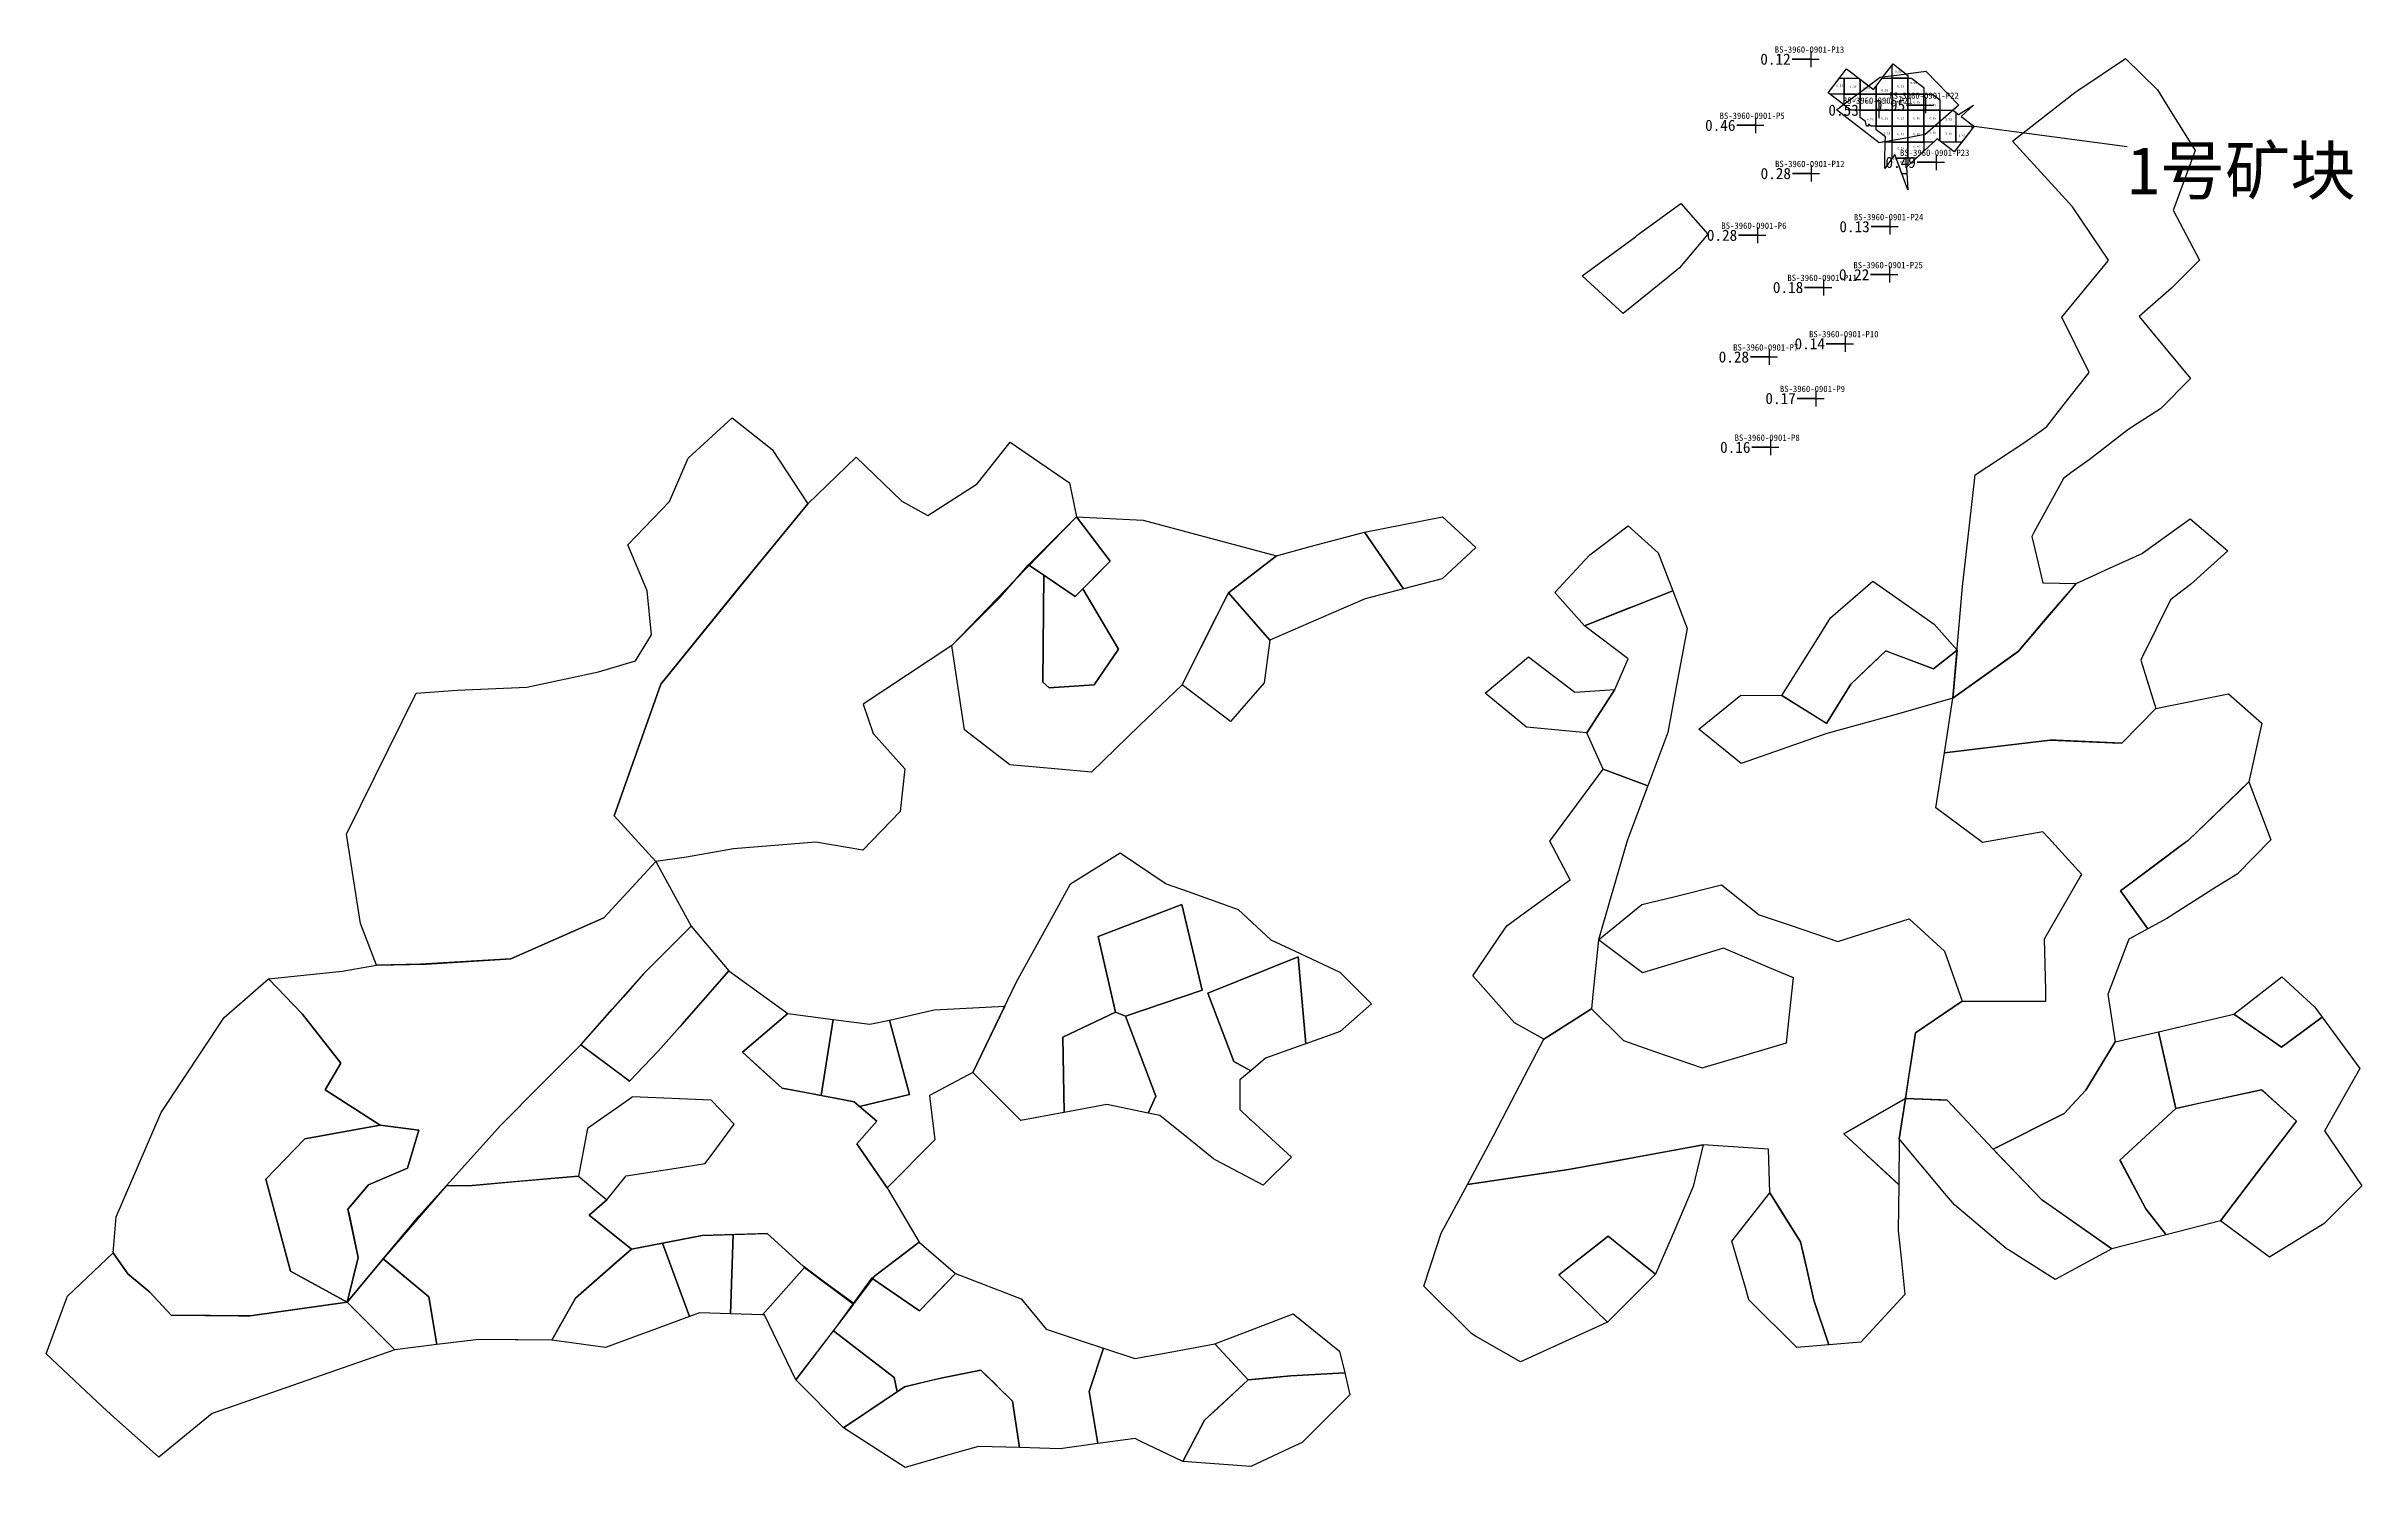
# Model space of a CAD drawing. Header units: metres. Extents: x 469944 to 470140, y 4349678 to 4349808.
# Drawn here: x 469943.7 to 470088.9, y 4349678 to 4349767.1 of the extents above; entities that cross this region are included whole.
import ezdxf

# ---------------------------------------------------------------- set-up
doc = ezdxf.new("R2010")
doc.units = ezdxf.units.M
for name, color, linetype in [('0.500-1.000', 4, 'Continuous'), ('点', 7, 'Continuous'), ('爆区方格网', 7, 'Continuous'), ('综合图_历史矿块', 7, 'Continuous'), ('钻孔', 7, 'Continuous')]:
    doc.layers.add(name, color=color, linetype=linetype)
doc.styles.add('CN_TTF', font='simsunb.ttf')

msp = doc.modelspace()

# ---------------------------------------------------------------- texts
at = {"color": 4, "style": 'CN_TTF'}
for s, p in [('0.53', (470055.95, 4349764.56)), ('0.53', (470056.78, 4349764.49)), ('0.53', (470059.62, 4349765.44)), ('0.53', (470059.78, 4349764.52)), ('0.95', (470060.58, 4349764.73)), ('0.53', (470056.78, 4349763.68)), ('0.53', (470057.62, 4349764.42)), ('0.53', (470057.78, 4349763.52)), ('0.53', (470058.78, 4349764.27)), ('0.53', (470058.78, 4349763.52)), ('0.53', (470059.78, 4349763.52)), ('0.95', (470060.78, 4349763.52)), ('0.95', (470061.78, 4349763.34)), ('0.53', (470057.86, 4349762.44)), ('0.53', (470058.78, 4349762.52)), ('0.53', (470058.92, 4349761.57)), ('0.53', (470059.78, 4349762.52)), ('0.95', (470060.78, 4349762.52)), ('0.95', (470061.78, 4349762.52)), ('0.95', (470061.78, 4349761.62)), ('0.95', (470062.78, 4349762.45)), ('0.53', (470059.78, 4349761.52)), ('0.53', (470059.78, 4349760.63)), ('0.95', (470060.78, 4349761.52)), ('0.95', (470060.78, 4349760.73)), ('0.95', (470062.78, 4349761.56)), ('0.95', (470063.62, 4349761.42)), ('0.53', (470059.28, 4349760.01)), ('0.53', (470059.95, 4349759.77))]:
    msp.add_text(s, height=0.133, dxfattribs=at).set_placement(p)
at = {"insert": (470074.19, 4349760.81), "char_height": 3, "attachment_point": 1, "style": 'CN_TTF'}
msp.add_mtext('1号矿块', dxfattribs=at)
at = {"layer": '钻孔', "color": 8, "style": 'CN_TTF'}
for s, p in [('0.12', (470051.18, 4349765.94)), ('0.46', (470047.72, 4349761.79)), ('0.28', (470051.2, 4349758.77)), ('0.49', (470059.03, 4349759.47)), ('0.13', (470056.14, 4349755.44)), ('0.28', (470047.83, 4349754.9)), ('0.22', (470056.11, 4349752.43)), ('0.18', (470051.97, 4349751.63)), ('0.14', (470053.33, 4349748.1)), ('0.28', (470048.57, 4349747.27)), ('0.17', (470051.5, 4349744.67)), ('0.16', (470048.66, 4349741.61))]:
    msp.add_text(s, height=0.7, dxfattribs=at).set_placement(p)
at = {"layer": '钻孔', "color": 138, "true_color": 0x004c4c, "style": 'CN_TTF'}
for s, p in [('BS-3960-0901-P13', (470052.09, 4349766.69)), ('BS-3960-0901-P21', (470056.36, 4349763.49)), ('BS-3960-0901-P22', (470059.27, 4349763.8)), ('BS-3960-0901-P5', (470048.63, 4349762.54)), ('BS-3960-0901-P23', (470059.94, 4349760.22)), ('BS-3960-0901-P12', (470052.11, 4349759.52)), ('BS-3960-0901-P6', (470048.74, 4349755.65)), ('BS-3960-0901-P24', (470057.05, 4349756.19)), ('BS-3960-0901-P25', (470057.02, 4349753.18)), ('BS-3960-0901-P11', (470052.88, 4349752.38)), ('BS-3960-0901-P10', (470054.24, 4349748.85)), ('BS-3960-0901-P7', (470049.48, 4349748.02)), ('BS-3960-0901-P9', (470052.41, 4349745.42)), ('BS-3960-0901-P8', (470049.57, 4349742.36))]:
    msp.add_text(s, height=0.4, dxfattribs=at).set_placement(p)
at = {"layer": '钻孔', "color": 4, "style": 'CN_TTF'}
for s, p in [('0.53', (470055.45, 4349762.74)), ('0.95', (470058.36, 4349763.05))]:
    msp.add_text(s, height=0.7, dxfattribs=at).set_placement(p)

# ---------------------------------------------------------------- linework, layer by layer
at = {"color": 7}
msp.add_line((470064.58, 4349762.08), (470074.19, 4349760.81), dxfattribs=at)
at = {"layer": '0.500-1.000', "color": 4, "lineweight": 30}
msp.add_lwpolyline([(470060.43, 4349758.09), (470059.61, 4349760.32), (470058.99, 4349759.44), (470058.98, 4349759.44), (470058.99, 4349759.88), (470059.02, 4349761.12), (470058.64, 4349761.05), (470055.96, 4349763.11), (470056.4, 4349763.44), (470055.87, 4349763.84), (470055.44, 4349764.18), (470056.59, 4349765.68), (470057.01, 4349765.36), (470057.97, 4349764.62), (470058.69, 4349765.16), (470058.89, 4349765.19), (470059.51, 4349765.99), (470059.83, 4349765.74), (470060.31, 4349765.37), (470061.56, 4349765.53), (470063.62, 4349763.4), (470063.26, 4349763.09), (470063.61, 4349762.82), (470064.55, 4349763.4), (470063.78, 4349762.69), (470064.54, 4349762.1), (470064.58, 4349762.08), (470063.34, 4349760.47), (470062.28, 4349761.29), (470060.35, 4349759.51), (470060.43, 4349758.09)], close=True, dxfattribs=at)
at = {"layer": '点', "color": 138, "true_color": 0x004c4c}
for p, q in [((470053.87, 4349766.29), (470054.87, 4349766.29)), ((470054.37, 4349765.79), (470054.37, 4349766.79)), ((470058.64, 4349762.59), (470058.64, 4349763.59)), ((470061.05, 4349763.4), (470062.05, 4349763.4)), ((470061.55, 4349762.9), (470061.55, 4349763.9)), ((470050.41, 4349762.14), (470051.41, 4349762.14)), ((470050.91, 4349761.64), (470050.91, 4349762.64)), ((470058.14, 4349763.09), (470059.14, 4349763.09)), ((470062.22, 4349759.32), (470062.22, 4349760.32)), ((470053.89, 4349759.12), (470054.89, 4349759.12)), ((470054.39, 4349758.62), (470054.39, 4349759.62)), ((470061.72, 4349759.82), (470062.72, 4349759.82)), ((470059.33, 4349755.29), (470059.33, 4349756.29)), ((470050.52, 4349755.25), (470051.52, 4349755.25)), ((470051.02, 4349754.75), (470051.02, 4349755.75)), ((470058.83, 4349755.79), (470059.83, 4349755.79)), ((470059.3, 4349752.28), (470059.3, 4349753.28)), ((470054.66, 4349751.98), (470055.66, 4349751.98)), ((470055.16, 4349751.48), (470055.16, 4349752.48)), ((470058.8, 4349752.78), (470059.8, 4349752.78)), ((470056.52, 4349747.95), (470056.52, 4349748.95)), ((470051.26, 4349747.62), (470052.26, 4349747.62)), ((470051.76, 4349747.12), (470051.76, 4349748.12)), ((470056.02, 4349748.45), (470057.02, 4349748.45)), ((470054.19, 4349745.02), (470055.19, 4349745.02)), ((470054.69, 4349744.52), (470054.69, 4349745.52)), ((470051.35, 4349741.96), (470052.35, 4349741.96)), ((470051.85, 4349741.46), (470051.85, 4349742.46))]:
    msp.add_line(p, q, dxfattribs=at)
at = {"layer": '爆区方格网', "color": 4}
for points in [[(470056.44, 4349765.09), (470056.44, 4349764.09), (470055.55, 4349764.09), (470055.44, 4349764.18), (470056.14, 4349765.09), (470056.44, 4349765.09)], [(470057.44, 4349764.09), (470056.44, 4349764.09), (470056.44, 4349765.09), (470057.35, 4349765.09), (470057.44, 4349765.03), (470057.44, 4349764.09)], [(470058.44, 4349764.09), (470057.44, 4349764.09), (470057.44, 4349765.03), (470058.27, 4349764.38), (470058.44, 4349764.6), (470058.44, 4349764.09)], [(470059.44, 4349765.09), (470059.44, 4349764.09), (470058.44, 4349764.09), (470058.44, 4349764.6), (470058.82, 4349765.09), (470059.44, 4349765.09)], [(470060.44, 4349765.09), (470059.44, 4349765.09), (470059.44, 4349765.89), (470059.51, 4349765.99), (470059.83, 4349765.74), (470060.44, 4349765.27), (470060.44, 4349765.09)], [(470059.44, 4349764.09), (470059.44, 4349765.09), (470060.44, 4349765.09), (470060.44, 4349764.09), (470059.44, 4349764.09)], [(470061.44, 4349764.09), (470060.44, 4349764.09), (470060.44, 4349765.09), (470060.67, 4349765.09), (470061.44, 4349764.5), (470061.44, 4349764.09)], [(470056.44, 4349764.09), (470057.44, 4349764.09), (470057.44, 4349763.09), (470056.85, 4349763.09), (470056.44, 4349763.41), (470056.44, 4349764.09)], [(470057.44, 4349763.09), (470057.44, 4349764.09), (470058.44, 4349764.09), (470058.44, 4349763.09), (470057.44, 4349763.09)], [(470058.44, 4349763.09), (470058.44, 4349764.09), (470059.44, 4349764.09), (470059.44, 4349763.09), (470058.44, 4349763.09)], [(470059.44, 4349763.09), (470059.44, 4349764.09), (470060.44, 4349764.09), (470060.44, 4349763.09), (470059.44, 4349763.09)], [(470060.44, 4349763.09), (470060.44, 4349764.09), (470061.44, 4349764.09), (470061.44, 4349763.09), (470060.44, 4349763.09)], [(470062.44, 4349763.09), (470061.44, 4349763.09), (470061.44, 4349764.09), (470061.97, 4349764.09), (470062.44, 4349763.73), (470062.44, 4349763.09)], [(470057.44, 4349763.09), (470058.44, 4349763.09), (470058.44, 4349762.09), (470058.14, 4349762.09), (470057.97, 4349762.22), (470057.97, 4349762.09), (470057.85, 4349762.09), (470057.77, 4349762.38), (470057.44, 4349762.64), (470057.44, 4349763.09)], [(470058.44, 4349762.09), (470058.44, 4349763.09), (470059.44, 4349763.09), (470059.44, 4349762.09), (470058.44, 4349762.09)], [(470058.44, 4349762.09), (470059.44, 4349762.09), (470059.44, 4349761.09), (470059.02, 4349761.09), (470059.03, 4349761.41), (470058.44, 4349761.86), (470058.44, 4349762.09)], [(470059.44, 4349762.09), (470059.44, 4349763.09), (470060.44, 4349763.09), (470060.44, 4349762.09), (470059.44, 4349762.09)], [(470059.44, 4349761.09), (470059.44, 4349762.09), (470060.44, 4349762.09), (470060.44, 4349761.09), (470059.44, 4349761.09)], [(470060.44, 4349762.09), (470060.44, 4349763.09), (470061.44, 4349763.09), (470061.44, 4349762.09), (470060.44, 4349762.09)], [(470060.44, 4349761.09), (470060.44, 4349762.09), (470061.44, 4349762.09), (470061.44, 4349761.09), (470060.44, 4349761.09)], [(470061.44, 4349762.09), (470061.44, 4349763.09), (470062.44, 4349763.09), (470062.44, 4349762.09), (470061.44, 4349762.09)], [(470061.44, 4349761.09), (470061.44, 4349762.09), (470062.44, 4349762.09), (470062.44, 4349761.17), (470062.28, 4349761.29), (470062.06, 4349761.09), (470061.44, 4349761.09)], [(470063.44, 4349762.09), (470062.44, 4349762.09), (470062.44, 4349763.09), (470063.26, 4349763.09), (470063.44, 4349762.96), (470063.44, 4349762.09)], [(470062.44, 4349762.09), (470063.44, 4349762.09), (470063.44, 4349761.09), (470062.54, 4349761.09), (470062.44, 4349761.17), (470062.44, 4349762.09)], [(470063.44, 4349761.09), (470063.44, 4349762.09), (470064.44, 4349762.09), (470064.44, 4349761.9), (470063.81, 4349761.09), (470063.44, 4349761.09)], [(470059.44, 4349760.09), (470059.44, 4349761.09), (470060.44, 4349761.09), (470060.44, 4349760.09), (470059.7, 4349760.09), (470059.61, 4349760.32), (470059.45, 4349760.09), (470059.44, 4349760.09)], [(470060.44, 4349760.09), (470060.44, 4349761.09), (470061.44, 4349761.09), (470061.44, 4349760.51), (470060.98, 4349760.09), (470060.44, 4349760.09)], [(470059.44, 4349760.09), (470059.45, 4349760.09), (470059.44, 4349760.07), (470059.44, 4349760.09)], [(470060.44, 4349760.09), (470060.44, 4349759.59), (470060.35, 4349759.51), (470060.37, 4349759.09), (470060.06, 4349759.09), (470059.7, 4349760.09), (470060.44, 4349760.09)]]:
    msp.add_lwpolyline(points, close=True, dxfattribs=at)
at = {"layer": '综合图_历史矿块', "color": 9}
for points in [[(470076.08, 4349764.36), (470076.81, 4349763.18), (470078.44, 4349760.56), (470077.09, 4349756.87), (470077.07, 4349756.82), (470078.71, 4349753.69), (470076.96, 4349751.94), (470075.63, 4349750.76), (470074.94, 4349750.15), (470075.71, 4349749.21), (470078.15, 4349746.27), (470076.27, 4349744.37), (470074.84, 4349743.45), (470074.22, 4349743.05), (470071.79, 4349741.18), (470070.66, 4349740.35), (470070.2, 4349740.01), (470068.34, 4349736.61), (470068.2, 4349736.37), (470068.9, 4349733.46), (470070.98, 4349733.42), (470067.37, 4349729.17), (470063.26, 4349726.23), (470063.86, 4349733.23), (470064.29, 4349737.07), (470064.65, 4349740.24), (470067.7, 4349742.23), (470068.82, 4349743.02), (470069.15, 4349743.26), (470070.47, 4349744.95), (470071.79, 4349746.64), (470071.77, 4349746.68), (470070.09, 4349750.11), (470072.99, 4349753.65), (470073.01, 4349753.68), (470070.76, 4349757.04), (470070.11, 4349757.75), (470066.99, 4349761.14), (470070.91, 4349764.19), (470071.09, 4349764.33), (470074.08, 4349766.33), (470076.08, 4349764.36)], [(470063.62, 4349763.4), (470061.52, 4349761.56), (470060.3, 4349761.34), (470058.64, 4349761.05), (470055.96, 4349763.11), (470058.69, 4349765.16), (470059.88, 4349765.31), (470061.56, 4349765.53), (470063.62, 4349763.4)], [(470047.9, 4349755.31), (470046.11, 4349753.21), (470045.4, 4349752.63), (470042.59, 4349750.34), (470040.02, 4349752.71), (470043.35, 4349755.16), (470043.47, 4349755.25), (470046.19, 4349757.23), (470047.9, 4349755.31)], [(469972.85, 4349709.9), (469967.18, 4349709.55), (469964.43, 4349709.49), (469963.42, 4349712.1), (469962.53, 4349717.71), (469966.91, 4349726.55), (469969.47, 4349726.73), (469973.84, 4349726.93), (469978.33, 4349727.89), (469980.65, 4349728.58), (469981.66, 4349730.2), (469981.4, 4349732.96), (469980.18, 4349735.85), (469982.8, 4349738.57), (469983.96, 4349741.27), (469986.71, 4349743.81), (469989.22, 4349741.82), (469991.47, 4349738.42), (469987.83, 4349733.99), (469984.58, 4349729.99), (469982.25, 4349727.12), (469979.32, 4349718.86), (469981.94, 4349715.99), (469978.68, 4349712.46), (469972.85, 4349709.9)], [(469981.94, 4349715.99), (469979.32, 4349718.86), (469982.25, 4349727.12), (469986.94, 4349732.91), (469991.47, 4349738.42), (469994.49, 4349741.34), (469997.35, 4349738.58), (469998.99, 4349737.68), (470002.08, 4349739.66), (470004.15, 4349742.27), (470007.88, 4349739.74), (470008.31, 4349737.59), (470004.43, 4349733.6), (470000.5, 4349729.54), (469994.94, 4349725.86), (469995.56, 4349724.01), (469997.54, 4349721.81), (469997.26, 4349719.13), (469994.92, 4349716.71), (469991.97, 4349717.21), (469986.8, 4349716.79), (469983.85, 4349716.26), (469981.94, 4349715.99)], [(470012.49, 4349737.38), (470020.84, 4349735.16), (470017.83, 4349732.84), (470017.53, 4349732.22), (470016.11, 4349729.41), (470014.93, 4349727.06), (470012.25, 4349724.51), (470012.25, 4349724.51), (470009.25, 4349721.6), (470006.95, 4349721.8), (470004.13, 4349722.05), (470001.28, 4349724.25), (470000.95, 4349726.46), (470000.5, 4349729.54), (470003.5, 4349732.54), (470005.31, 4349734.59), (470006.27, 4349733.94), (470006.19, 4349727.23), (470006.59, 4349726.88), (470009.41, 4349727.06), (470010.95, 4349729.3), (470008.71, 4349733.09), (470009.24, 4349733.62), (470010.43, 4349734.83), (470008.31, 4349737.59), (470012.49, 4349737.38)], [(470010.43, 4349734.83), (470008.23, 4349732.6), (470005.31, 4349734.59), (470008.31, 4349737.59), (470010.43, 4349734.83)], [(470033.35, 4349735.67), (470031.23, 4349733.72), (470028.81, 4349733.08), (470026.37, 4349736.64), (470031.25, 4349737.6), (470033.35, 4349735.67)], [(470044.78, 4349735.34), (470045.69, 4349732.97), (470043.28, 4349732.01), (470042.92, 4349731.87), (470040.15, 4349730.77), (470038.29, 4349732.85), (470040.47, 4349735.2), (470040.49, 4349735.22), (470042.89, 4349737.04), (470044.78, 4349735.34)], [(470080.5, 4349735.47), (470078.16, 4349733.35), (470077.37, 4349732.75), (470076.91, 4349732.4), (470075.11, 4349728.76), (470075.04, 4349728.62), (470075.98, 4349725.59), (470073.85, 4349723.41), (470069.73, 4349723.59), (470069.35, 4349723.61), (470066.03, 4349723.2), (470062.72, 4349722.8), (470063.26, 4349726.23), (470067.33, 4349729.14), (470067.37, 4349729.17), (470069.17, 4349731.3), (470070.71, 4349733.09), (470070.98, 4349733.42), (470073.07, 4349734.38), (470075.16, 4349735.33), (470075.17, 4349735.34), (470078.13, 4349737.48), (470080.5, 4349735.47)], [(470028.81, 4349733.08), (470026.4, 4349732.45), (470024.28, 4349731.53), (470020.43, 4349729.86), (470017.83, 4349732.84), (470020.84, 4349735.16), (470022.96, 4349735.73), (470026.37, 4349736.64), (470028.81, 4349733.08)], [(470008.23, 4349732.6), (470008.71, 4349733.09), (470010.95, 4349729.3), (470009.41, 4349727.06), (470006.59, 4349726.88), (470006.19, 4349727.23), (470006.27, 4349733.94), (470008.23, 4349732.6)], [(470020.43, 4349729.86), (470020.07, 4349727.2), (470017.97, 4349724.77), (470014.93, 4349727.06), (470016.38, 4349729.95), (470017.83, 4349732.84), (470020.43, 4349729.86)], [(470046.6, 4349730.59), (470045.93, 4349727.04), (470045.38, 4349724.08), (470044.12, 4349720.74), (470041.34, 4349721.78), (470040.31, 4349724.05), (470042.07, 4349726.78), (470042.42, 4349727.6), (470042.89, 4349728.69), (470040.15, 4349730.77), (470045.69, 4349732.97), (470046.6, 4349730.59)], [(470060.89, 4349731.71), (470062.08, 4349730.87), (470063.52, 4349729.25), (470062.05, 4349728.07), (470059.48, 4349729.03), (470059.05, 4349729.19), (470057.91, 4349728.11), (470056.86, 4349727.11), (470055.34, 4349724.65), (470052.53, 4349726.4), (470054.76, 4349729.95), (470055.58, 4349731.26), (470058.24, 4349733.57), (470060.89, 4349731.71)], [(470039.55, 4349726.61), (470042.07, 4349726.78), (470040.31, 4349724.05), (470036.53, 4349724.42), (470033.93, 4349726.54), (470036.64, 4349728.83), (470039.55, 4349726.61)], [(470063.26, 4349726.23), (470059.85, 4349725.26), (470055.44, 4349724.03), (470055.35, 4349724.01), (470049.99, 4349722.14), (470047.32, 4349724.28), (470049.96, 4349726.43), (470052.53, 4349726.4), (470055.22, 4349724.72), (470055.34, 4349724.65), (470056.86, 4349727.11), (470059.05, 4349729.19), (470062.05, 4349728.07), (470063.52, 4349729.25), (470063.26, 4349726.23)], [(470082.63, 4349724.66), (470081.82, 4349720.98), (470081.26, 4349720.44), (470078.01, 4349717.32), (470077.43, 4349716.89), (470074.16, 4349714.45), (470073.77, 4349714.16), (470075.48, 4349711.78), (470074.28, 4349711.13), (470072.99, 4349707.73), (470072.97, 4349707.67), (470073.43, 4349704.69), (470071.59, 4349701.66), (470070.7, 4349700.7), (470070.24, 4349700.19), (470065.79, 4349697.96), (470062.9, 4349701.04), (470062.48, 4349701.06), (470060.28, 4349701.15), (470060.91, 4349705.25), (470063.83, 4349707.25), (470067.9, 4349707.25), (470069.09, 4349707.25), (470069.08, 4349707.92), (470069.01, 4349711.14), (470071.22, 4349714.99), (470071.34, 4349715.19), (470069.25, 4349717.47), (470068.89, 4349717.86), (470068.53, 4349717.8), (470065.12, 4349717.19), (470062.19, 4349719.36), (470062.72, 4349722.8), (470065.83, 4349723.18), (470069.35, 4349723.61), (470073.27, 4349723.44), (470073.85, 4349723.41), (470075.98, 4349725.59), (470076.49, 4349725.69), (470080.54, 4349726.5), (470082.63, 4349724.66)], [(470044.12, 4349720.74), (470044.11, 4349720.69), (470042.84, 4349717.3), (470041.93, 4349714.19), (470041.72, 4349713.48), (470041.03, 4349711.09), (470040.68, 4349707.65), (470040.59, 4349706.76), (470037.6, 4349704.85), (470035.78, 4349705.89), (470033.15, 4349708.83), (470035.11, 4349711.7), (470035.29, 4349711.96), (470036.4, 4349712.77), (470039.05, 4349714.69), (470039.27, 4349714.85), (470037.99, 4349717.28), (470041.34, 4349721.78), (470044.12, 4349720.74)], [(470083.18, 4349717.36), (470081.07, 4349715.21), (470079.79, 4349714.4), (470076.68, 4349712.43), (470075.48, 4349711.78), (470073.77, 4349714.16), (470075.89, 4349715.74), (470077.92, 4349717.26), (470078.01, 4349717.32), (470081.82, 4349720.98), (470083.18, 4349717.36)], [(469981.94, 4349715.99), (469984.16, 4349711.95), (469982.71, 4349710.5), (469981.16, 4349708.95), (469979.88, 4349707.5), (469977.23, 4349704.51), (469974.73, 4349701.99), (469972.22, 4349699.46), (469968.81, 4349695.68), (469964.84, 4349691.08), (469962.58, 4349688.38), (469963.27, 4349691.17), (469962.63, 4349694.21), (469963.91, 4349695.73), (469966.37, 4349696.77), (469967.08, 4349699.15), (469964.65, 4349699.46), (469961.21, 4349701.69), (469962.19, 4349703.35), (469959.77, 4349706.44), (469957.66, 4349708.64), (469962.26, 4349709.12), (469964.43, 4349709.49), (469967.53, 4349709.57), (469972.85, 4349709.9), (469978.68, 4349712.46), (469981.94, 4349715.99)], [(470013.94, 4349714.6), (470015.3, 4349714.11), (470018.44, 4349712.98), (470020.5, 4349711.09), (470022.33, 4349710.23), (470024.82, 4349709.05), (470026.8, 4349707.07), (470024.85, 4349705.33), (470022.68, 4349704.56), (470022.2, 4349710.01), (470016.54, 4349707.74), (470018.18, 4349703.45), (470019.23, 4349702.88), (470018.54, 4349702.3), (470018.54, 4349700.45), (470019.16, 4349699.87), (470019.25, 4349699.79), (470021.78, 4349697.47), (470020.01, 4349695.7), (470017.05, 4349697.27), (470016.89, 4349697.35), (470015.22, 4349698.71), (470013.54, 4349700.07), (470012.81, 4349700.22), (470013.28, 4349701.29), (470011.38, 4349706.31), (470016.19, 4349707.94), (470014.91, 4349713.29), (470009.67, 4349711.29), (470010.76, 4349706.55), (470007.45, 4349704.99), (470007.54, 4349700.27), (470007.51, 4349700.26), (470004.81, 4349699.76), (470001.81, 4349702.76), (470003.73, 4349706.77), (470004.54, 4349708.45), (470006.95, 4349712.79), (470007.94, 4349714.6), (470011.05, 4349716.54), (470013.94, 4349714.6)], [(470051.11, 4349712.66), (470053.18, 4349711.96), (470056.05, 4349710.99), (470057.49, 4349711.45), (470060.51, 4349712.41), (470062.72, 4349710.37), (470063.83, 4349707.25), (470060.91, 4349705.25), (470060.58, 4349703.08), (470060.5, 4349702.58), (470060.28, 4349701.15), (470058.34, 4349700.04), (470056.41, 4349698.92), (470058.86, 4349696.66), (470059.86, 4349695.74), (470059.83, 4349692.85), (470060.01, 4349691.16), (470060.25, 4349688.85), (470057.49, 4349685.86), (470055.48, 4349685.7), (470054.54, 4349688.5), (470054.07, 4349690.54), (470053.7, 4349692.16), (470052.59, 4349693.92), (470051.77, 4349695.23), (470051.69, 4349697.96), (470050.42, 4349698.05), (470047.59, 4349698.24), (470045.8, 4349697.91), (470040.56, 4349696.94), (470039.15, 4349696.68), (470032.82, 4349695.75), (470034.46, 4349698.81), (470036.67, 4349703.06), (470037.6, 4349704.85), (470040.59, 4349706.76), (470042.61, 4349704.77), (470044.62, 4349704.07), (470047.53, 4349703.06), (470049.73, 4349703.71), (470052.83, 4349704.62), (470053.02, 4349706.41), (470053.26, 4349708.7), (470051.75, 4349709.34), (470048.87, 4349710.57), (470046.82, 4349709.94), (470043.79, 4349709.01), (470041.03, 4349711.09), (470043.75, 4349713.29), (470045.76, 4349713.79), (470048.75, 4349714.54), (470051.11, 4349712.66)], [(470016.19, 4349707.94), (470011.38, 4349706.31), (470010.76, 4349706.55), (470009.67, 4349711.29), (470014.91, 4349713.29), (470016.19, 4349707.94)], [(469984.16, 4349711.95), (469986.52, 4349709.14), (469983.58, 4349705.8), (469983.43, 4349705.63), (469982.09, 4349704.11), (469980.29, 4349702.23), (469977.23, 4349704.51), (469979.2, 4349706.73), (469980.51, 4349708.22), (469981.16, 4349708.95), (469984.16, 4349711.95)], [(470022.68, 4349704.56), (470022.5, 4349704.5), (470020.15, 4349703.66), (470019.23, 4349702.88), (470018.18, 4349703.45), (470016.54, 4349707.74), (470022.2, 4349710.01), (470022.68, 4349704.56)], [(469956.51, 4349687.52), (469951.54, 4349687.55), (469950.22, 4349688.99), (469948.84, 4349690.14), (469947.91, 4349691.46), (469948.1, 4349693.72), (469950.91, 4349700.26), (469954.86, 4349706.22), (469957.66, 4349708.64), (469959.77, 4349706.44), (469962.19, 4349703.35), (469961.21, 4349701.69), (469964.65, 4349699.46), (469959.92, 4349698.62), (469957.48, 4349696.09), (469959.03, 4349690.31), (469962.58, 4349688.38), (469956.51, 4349687.52)], [(469990.21, 4349706.47), (469987.36, 4349704.05), (469988.88, 4349702.67), (469989.86, 4349701.79), (469991.33, 4349701.51), (469994.36, 4349700.93), (469995.8, 4349699.72), (469994.54, 4349698.29), (469996.1, 4349696.02), (469996.43, 4349695.55), (469998.44, 4349692.13), (469995.64, 4349690), (469994.35, 4349688.29), (469992.75, 4349689.43), (469991.17, 4349690.62), (469990.98, 4349690.79), (469988.92, 4349692.67), (469988.32, 4349692.65), (469984.83, 4349692.55), (469983.55, 4349692.3), (469980.4, 4349691.69), (469977.75, 4349693.83), (469978.86, 4349694.78), (469980.08, 4349696.29), (469983.21, 4349696.78), (469985.02, 4349697.06), (469985.69, 4349697.97), (469986.84, 4349699.53), (469985.97, 4349700.46), (469985.41, 4349701.04), (469980.46, 4349701.24), (469980.42, 4349701.21), (469977.66, 4349699.25), (469977.09, 4349696.28), (469975.37, 4349696.12), (469970.19, 4349695.66), (469969.5, 4349695.67), (469968.81, 4349695.68), (469972.22, 4349699.46), (469974.73, 4349701.99), (469977.23, 4349704.51), (469979.74, 4349702.64), (469980.29, 4349702.23), (469982.09, 4349704.11), (469983.58, 4349705.8), (469986.52, 4349709.14), (469990.21, 4349706.47)], [(470085.95, 4349706.86), (470086.41, 4349706.24), (470083.86, 4349704.36), (470080.88, 4349706.43), (470083.87, 4349708.76), (470085.95, 4349706.86)], [(470001.81, 4349702.76), (469999.1, 4349701.33), (469999.16, 4349700.79), (469999.43, 4349698.55), (469996.43, 4349695.55), (469994.54, 4349698.29), (469995.8, 4349699.72), (469994.71, 4349700.64), (469997.84, 4349701.4), (469996.58, 4349706.06), (469999.38, 4349706.69), (470003.81, 4349706.93), (470001.81, 4349702.76)], [(470011.38, 4349706.31), (470013.28, 4349701.29), (470012.81, 4349700.22), (470010.22, 4349700.77), (470007.54, 4349700.27), (470007.45, 4349704.99), (470010.76, 4349706.55), (470011.38, 4349706.31)], [(469993.05, 4349706.09), (469992.31, 4349701.32), (469989.86, 4349701.79), (469987.36, 4349704.05), (469990.21, 4349706.47), (469993.05, 4349706.09)], [(469995.36, 4349705.79), (469996.58, 4349706.06), (469997.84, 4349701.4), (469994.71, 4349700.64), (469994.36, 4349700.93), (469992.31, 4349701.32), (469993.05, 4349706.09), (469995.36, 4349705.79)], [(470077.24, 4349700.52), (470073.73, 4349697.28), (470073.76, 4349697.24), (470075.35, 4349694.22), (470076.63, 4349692.6), (470073.23, 4349691.71), (470069.66, 4349694.21), (470068.84, 4349694.79), (470065.79, 4349697.96), (470070.24, 4349700.19), (470071.28, 4349701.32), (470071.59, 4349701.66), (470073.43, 4349704.69), (470076.15, 4349705.31), (470077.24, 4349700.52)], [(470083.29, 4349704.76), (470083.86, 4349704.36), (470085.14, 4349705.3), (470086.41, 4349706.24), (470088.77, 4349703.03), (470086.57, 4349699.13), (470086.56, 4349699.11), (470088.89, 4349695.66), (470086.52, 4349693.29), (470085.71, 4349692.8), (470083.1, 4349691.2), (470080.03, 4349693.48), (470082.42, 4349696.6), (470083.03, 4349697.39), (470084.42, 4349699.21), (470084.81, 4349699.71), (470082.87, 4349701.46), (470082.61, 4349701.69), (470077.24, 4349700.52), (470076.15, 4349705.31), (470080.88, 4349706.43), (470083.29, 4349704.76)], [(470059.89, 4349698.62), (470059.86, 4349695.73), (470056.41, 4349698.92), (470060.28, 4349701.15), (470059.89, 4349698.62)], [(470062.9, 4349701.04), (470065.79, 4349697.96), (470066.02, 4349697.72), (470068.84, 4349694.79), (470069.18, 4349694.55), (470073.23, 4349691.71), (470069.66, 4349689.79), (470066.74, 4349691.65), (470066.59, 4349691.74), (470063.35, 4349694.47), (470062.85, 4349695.07), (470059.89, 4349698.62), (470060.28, 4349701.15), (470062.9, 4349701.04)], [(470084.81, 4349699.71), (470082.42, 4349696.6), (470082.02, 4349696.08), (470080.03, 4349693.48), (470076.63, 4349692.6), (470075.35, 4349694.22), (470073.73, 4349697.28), (470077.24, 4349700.52), (470078.59, 4349700.82), (470082.61, 4349701.69), (470084.81, 4349699.71)], [(469967.08, 4349699.15), (469966.37, 4349696.77), (469963.91, 4349695.73), (469962.91, 4349694.54), (469962.63, 4349694.21), (469962.68, 4349693.99), (469963.27, 4349691.17), (469962.58, 4349688.38), (469959.03, 4349690.31), (469958.49, 4349692.34), (469957.48, 4349696.09), (469959.92, 4349698.62), (469962.12, 4349699.01), (469964.65, 4349699.46), (469967.08, 4349699.15)], [(470046.98, 4349695.63), (470045.8, 4349692.87), (470044.61, 4349690.12), (470042.34, 4349691.94), (470041.64, 4349692.51), (470038.8, 4349690.27), (470038.56, 4349690.09), (470041.61, 4349687.12), (470036.15, 4349684.63), (470033.33, 4349686.24), (470033.09, 4349686.38), (470030.09, 4349689.38), (470030.93, 4349691.92), (470031.18, 4349692.69), (470032.82, 4349695.75), (470035.91, 4349696.2), (470039.15, 4349696.68), (470041.32, 4349697.08), (470041.95, 4349697.2), (470043.37, 4349697.46), (470047.59, 4349698.24), (470046.98, 4349695.63)], [(469978.86, 4349694.78), (469977.75, 4349693.83), (469980.4, 4349691.69), (469979.65, 4349691.04), (469978.64, 4349690.16), (469976.89, 4349688.62), (469975.41, 4349685.99), (469973.29, 4349686.01), (469973.12, 4349686.01), (469970.83, 4349686.03), (469968.2, 4349685.71), (469967.7, 4349688.71), (469965.42, 4349690.6), (469964.84, 4349691.08), (469967.1, 4349693.79), (469968.81, 4349695.68), (469970.19, 4349695.66), (469973.38, 4349695.95), (469973.64, 4349695.97), (469977.09, 4349696.28), (469978.86, 4349694.78)], [(470053.7, 4349692.16), (470053.97, 4349691), (470054.54, 4349688.5), (470055.48, 4349685.7), (470053.47, 4349685.53), (470050.47, 4349688.53), (470050.25, 4349689.29), (470049.4, 4349692.2), (470051.77, 4349695.23), (470053.7, 4349692.16)], [(469984.05, 4349687.47), (469981.46, 4349686.52), (469981.09, 4349686.38), (469978.78, 4349685.53), (469975.41, 4349685.99), (469976.89, 4349688.62), (469979.45, 4349690.86), (469980.4, 4349691.69), (469982.35, 4349692.07), (469984.05, 4349687.47)], [(469986.61, 4349687.64), (469984.68, 4349687.71), (469984.05, 4349687.47), (469982.35, 4349692.07), (469984.83, 4349692.55), (469986.78, 4349692.61), (469986.61, 4349687.64)], [(469991.17, 4349690.62), (469991.25, 4349690.55), (469988.62, 4349687.58), (469986.61, 4349687.64), (469986.78, 4349692.61), (469988.92, 4349692.67), (469991.17, 4349690.62)], [(470000.73, 4349690.18), (469998.46, 4349687.83), (469995.47, 4349689.88), (469998.44, 4349692.13), (470000.73, 4349690.18)], [(470044.61, 4349690.12), (470041.61, 4349687.12), (470038.56, 4349690.09), (470041.64, 4349692.51), (470044.61, 4349690.12)], [(469948.84, 4349690.14), (469950.22, 4349688.99), (469951.54, 4349687.55), (469955.76, 4349687.52), (469956.51, 4349687.52), (469962.58, 4349688.38), (469965.58, 4349685.38), (469954.12, 4349681.39), (469950.78, 4349678.65), (469947.75, 4349681.35), (469947.25, 4349681.82), (469943.72, 4349685.13), (469944.74, 4349687.92), (469945.05, 4349688.76), (469947.91, 4349691.46), (469948.84, 4349690.14)], [(469967.7, 4349688.71), (469968.2, 4349685.71), (469965.58, 4349685.38), (469962.58, 4349688.38), (469964.84, 4349691.08), (469967.7, 4349688.71)], [(469994.33, 4349688.25), (469990.71, 4349683.5), (469988.74, 4349687.57), (469988.62, 4349687.58), (469991.25, 4349690.55), (469994.33, 4349688.25)], [(470004.85, 4349688.59), (470006.41, 4349686.68), (470008.66, 4349685.93), (470010, 4349685.49), (470009.1, 4349682.77), (470009.64, 4349679.51), (470007.29, 4349679.18), (470004.73, 4349679.26), (470004.3, 4349682.16), (470003.47, 4349682.99), (470003.2, 4349683.25), (470002.32, 4349684.12), (469999.9, 4349683.64), (469997.53, 4349683.06), (469997.07, 4349682.75), (469996.87, 4349683.66), (469993.08, 4349686.58), (469993.21, 4349686.76), (469995.47, 4349689.88), (469998.46, 4349687.83), (469999.82, 4349689.23), (470000.67, 4349690.11), (470000.73, 4349690.18), (470004.85, 4349688.59)], [(469996.87, 4349683.66), (469997.07, 4349682.75), (469993.71, 4349680.5), (469990.71, 4349683.5), (469993.08, 4349686.58), (469996.87, 4349683.66)], [(470024.8, 4349685.31), (470025.13, 4349683.94), (470021.75, 4349683.76), (470019.07, 4349683.5), (470016.99, 4349685.76), (470019.44, 4349686.7), (470021.89, 4349687.65), (470024.8, 4349685.31)], [(470019.07, 4349683.5), (470016.93, 4349681.53), (470016.33, 4349680.97), (470014.98, 4349678.38), (470012.3, 4349679.67), (470011.98, 4349679.83), (470009.64, 4349679.51), (470009.1, 4349682.77), (470010, 4349685.49), (470011.97, 4349684.84), (470014.18, 4349685.24), (470016.99, 4349685.76), (470019.07, 4349683.5)], [(470004.3, 4349682.16), (470004.73, 4349679.26), (470002.17, 4349679.33), (470000.66, 4349678.9), (469997.56, 4349678), (469993.71, 4349680.5), (469997.53, 4349683.06), (469999.33, 4349683.5), (469999.9, 4349683.64), (470002.32, 4349684.12), (470004.3, 4349682.16)], [(470025.45, 4349682.57), (470022.45, 4349679.57), (470021.99, 4349679.36), (470019.23, 4349678.07), (470014.98, 4349678.38), (470016.33, 4349680.97), (470019.07, 4349683.5), (470020.02, 4349683.59), (470021.75, 4349683.76), (470025.13, 4349683.94), (470025.45, 4349682.57)]]:
    msp.add_lwpolyline(points, close=True, dxfattribs=at)
at = {"layer": '钻孔', "color": 8, "lineweight": 35}
for p, q in [((470054.37, 4349766.29), (470053.17, 4349766.29)), ((470050.91, 4349762.14), (470049.71, 4349762.14)), ((470054.39, 4349759.12), (470053.19, 4349759.12)), ((470062.22, 4349759.82), (470061.02, 4349759.82)), ((470051.02, 4349755.25), (470049.82, 4349755.25)), ((470059.33, 4349755.79), (470058.13, 4349755.79)), ((470055.16, 4349751.98), (470053.96, 4349751.98)), ((470059.3, 4349752.78), (470058.1, 4349752.78)), ((470051.76, 4349747.62), (470050.56, 4349747.62)), ((470056.52, 4349748.45), (470055.32, 4349748.45)), ((470054.69, 4349745.02), (470053.49, 4349745.02)), ((470051.85, 4349741.96), (470050.65, 4349741.96))]:
    msp.add_line(p, q, dxfattribs=at)
at = {"layer": '钻孔', "color": 4, "lineweight": 35}
for p, q in [((470061.55, 4349763.4), (470060.35, 4349763.4)), ((470058.64, 4349763.09), (470057.44, 4349763.09))]:
    msp.add_line(p, q, dxfattribs=at)

msp.set_redraw_order([(e.dxf.handle, doc.entitydb.next_handle()) for e in msp.query("TEXT MTEXT ATTDEF DIMENSION ARC_DIMENSION")])  # texts and dimensions are drawn at this point

doc.saveas('drawing.dxf')
